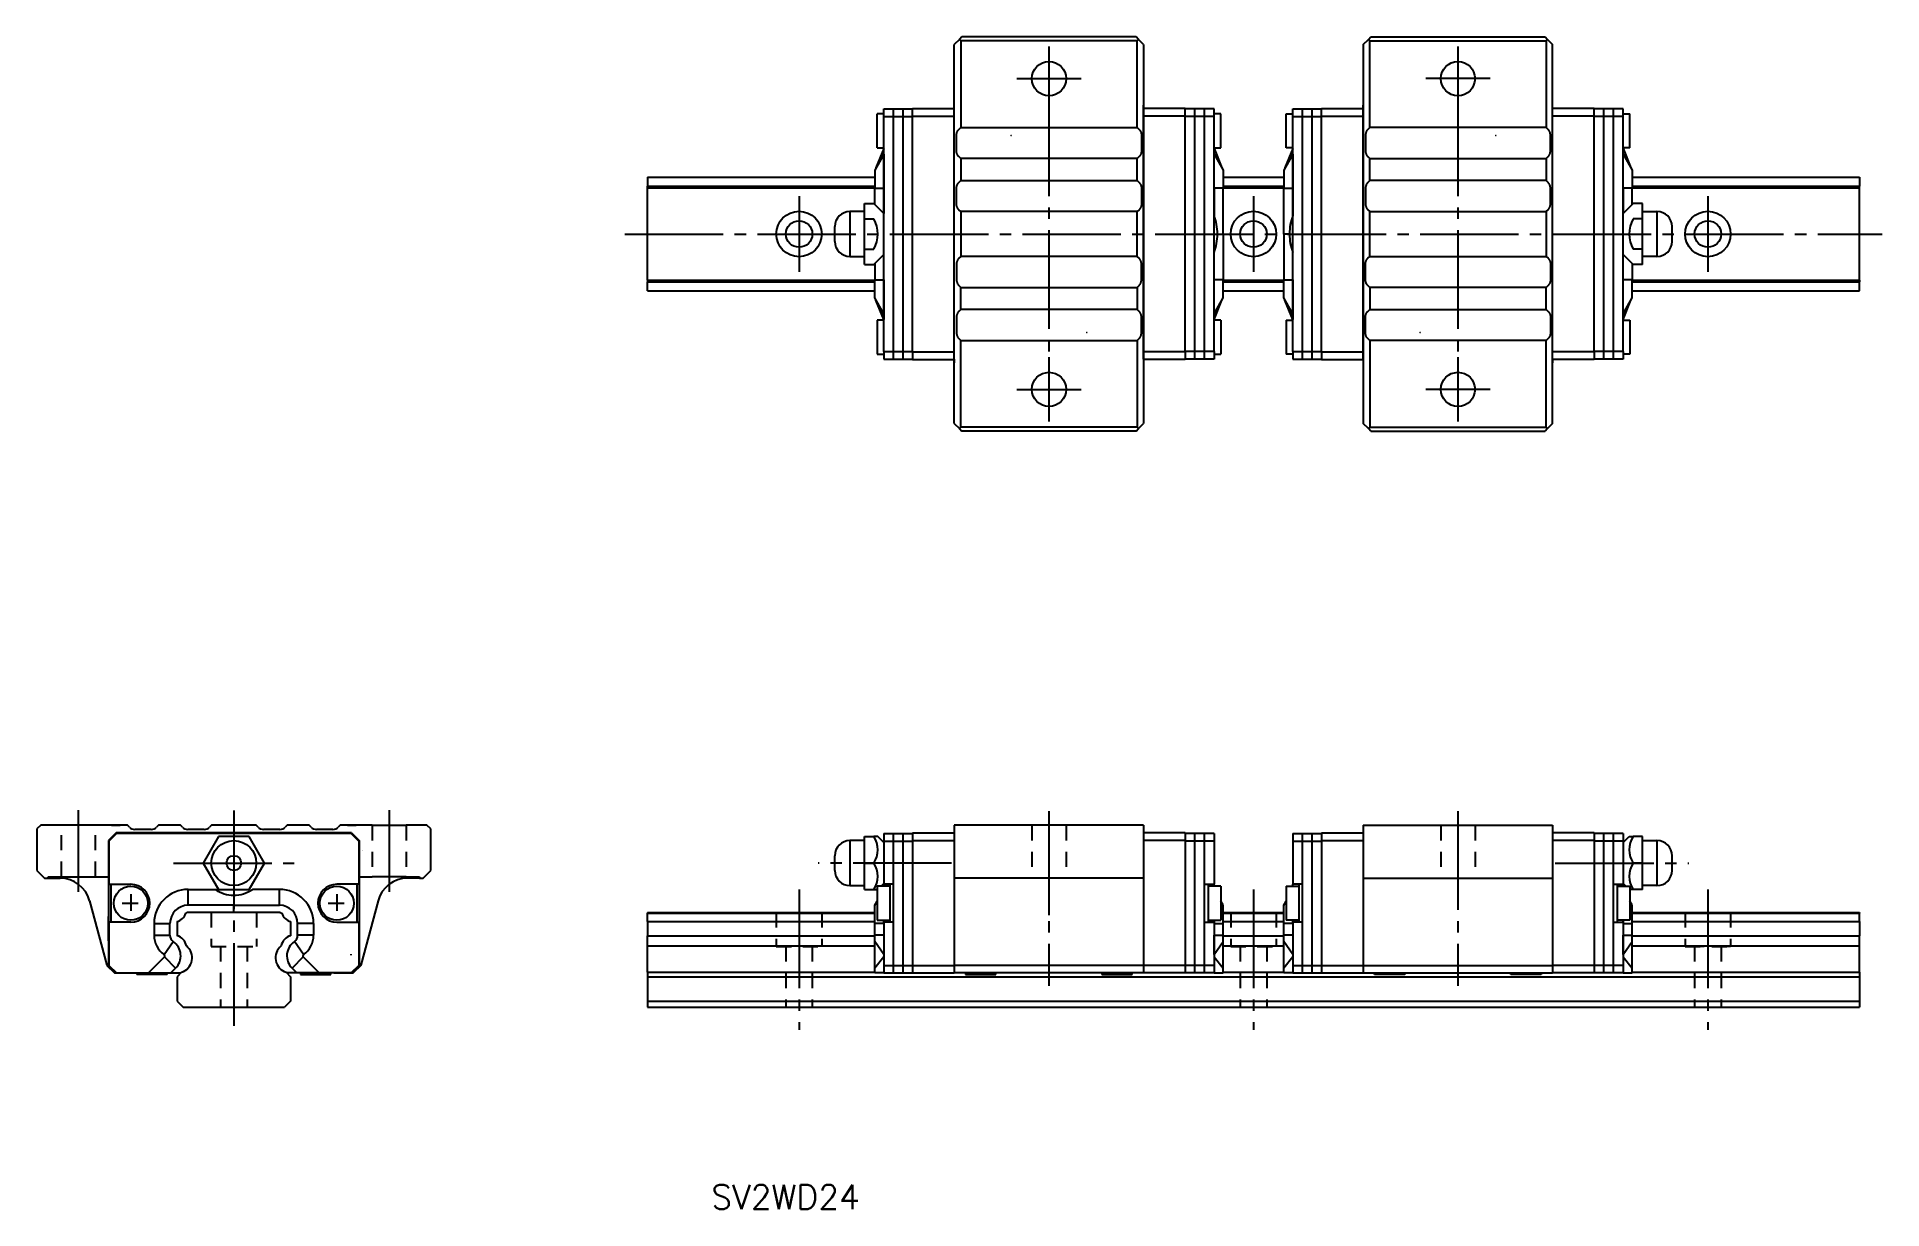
# Model space of a CAD drawing. Extents: x 212 to 455, y 310 to 465.
import ezdxf

# ---------------------------------------------------------------- set-up
doc = ezdxf.new("R2010")
doc.units = 0
doc.linetypes.add('CENTER', pattern=[17.5, 13, -1.5, 1.5, -1.5])
doc.linetypes.add('DASHED', pattern=[3.5, 2, -1.5])
doc.layers.get('0').update_dxf_attribs({"linetype": 'CONTINUOUS'})
doc.layers.add('CENTER', color=1, linetype='CENTER')
doc.styles.get("Standard").update_dxf_attribs({"font": 'txt.shx', "bigfont": '@extfont2.shx'})

msp = doc.modelspace()

# ---------------------------------------------------------------- texts
at = {"color": 7, "linetype": 'CONTINUOUS'}
msp.add_text('SV2WD24', height=3.2, dxfattribs=at).set_placement((300.65, 310.35))

# ---------------------------------------------------------------- linework, layer by layer
at = {"color": 7, "linetype": 'CONTINUOUS'}
for p, q in [((333.42, 464.68), (332.74, 464)), ((332.74, 414), (332.74, 464)), ((333.74, 465), (333.42, 464.68)), ((333.42, 464.68), (333.59, 464.5)), ((356.89, 464.5), (333.59, 464.5)), ((333.59, 464.5), (333.59, 453.05)), ((356.74, 465), (333.74, 465)), ((357.07, 464.68), (356.74, 465)), ((356.89, 464.5), (357.07, 464.68)), ((356.89, 453.05), (356.89, 464.5)), ((357.74, 464), (357.07, 464.68)), ((357.74, 464), (357.74, 414)), ((386.74, 464), (387.42, 464.68)), ((386.74, 464), (386.74, 414)), ((387.42, 464.68), (387.74, 465)), ((387.59, 464.5), (387.42, 464.68)), ((387.59, 464.5), (410.89, 464.5)), ((387.59, 453.05), (387.59, 464.5)), ((387.74, 465), (410.74, 465)), ((410.74, 465), (411.07, 464.68)), ((411.07, 464.68), (410.89, 464.5)), ((410.89, 464.5), (410.89, 453.05)), ((411.07, 464.68), (411.74, 464)), ((411.74, 414), (411.74, 464)), ((332.74, 455.5), (332.74, 456)), ((332.74, 446.8), (332.74, 455.6)), ((357.74, 455.5), (357.74, 456)), ((357.74, 455.6), (357.74, 446.8)), ((386.74, 455.5), (386.74, 456)), ((386.74, 455.6), (386.74, 446.8)), ((411.74, 455.5), (411.74, 456)), ((411.74, 446.8), (411.74, 455.6)), ((323.44, 454.85), (322.54, 454.85)), ((322.54, 450.35), (322.54, 454.85)), ((323.44, 454.5), (323.44, 455.5)), ((323.44, 455.5), (327.24, 455.5)), ((323.44, 423.5), (323.44, 454.5)), ((323.44, 454.5), (327.24, 454.5)), ((324.72, 422.5), (324.72, 455.5)), ((325.98, 422.5), (325.98, 455.5)), ((327.24, 455.55), (332.74, 455.55)), ((327.24, 454.55), (327.24, 455.55)), ((327.24, 454.55), (332.74, 454.55)), ((327.24, 449.65), (327.24, 454.55)), ((332.74, 422.5), (332.74, 455.5)), ((363.24, 455.55), (357.74, 455.55)), ((357.74, 422.5), (357.74, 455.5)), ((363.24, 454.55), (357.74, 454.55)), ((363.24, 454.55), (363.24, 455.55)), ((367.04, 455.5), (363.24, 455.5)), ((363.24, 423.45), (363.24, 454.55)), ((367.04, 454.5), (363.24, 454.5)), ((364.5, 422.5), (364.5, 455.5)), ((365.76, 422.5), (365.76, 455.5)), ((367.04, 454.5), (367.04, 455.5)), ((367.94, 454.85), (367.04, 454.85)), ((367.04, 423.5), (367.04, 454.5)), ((367.94, 450.35), (367.94, 454.85)), ((376.54, 454.85), (377.44, 454.85)), ((376.54, 450.35), (376.54, 454.85)), ((377.44, 454.5), (377.44, 455.5)), ((377.44, 455.5), (381.24, 455.5)), ((377.44, 423.5), (377.44, 454.5)), ((377.44, 454.5), (381.24, 454.5)), ((378.72, 422.5), (378.72, 455.5)), ((379.98, 422.5), (379.98, 455.5)), ((381.24, 455.55), (386.74, 455.55)), ((381.24, 454.55), (381.24, 455.55)), ((381.24, 423.45), (381.24, 454.55)), ((381.24, 454.55), (386.74, 454.55)), ((386.74, 422.5), (386.74, 455.5)), ((417.24, 455.55), (411.74, 455.55)), ((411.74, 422.5), (411.74, 455.5)), ((417.24, 454.55), (411.74, 454.55)), ((417.24, 454.55), (417.24, 455.55)), ((421.04, 455.5), (417.24, 455.5)), ((417.24, 449.65), (417.24, 454.55)), ((421.04, 454.5), (417.24, 454.5)), ((418.5, 422.5), (418.5, 455.5)), ((419.76, 422.5), (419.76, 455.5)), ((421.04, 454.5), (421.04, 455.5)), ((421.04, 454.85), (421.94, 454.85)), ((421.04, 423.5), (421.04, 454.5)), ((421.94, 450.35), (421.94, 454.85)), ((333.04, 452.14), (333.05, 452.19)), ((333.04, 452.09), (333.04, 452.14)), ((333.04, 449.92), (333.04, 452.09)), ((333.05, 452.23), (333.06, 452.28)), ((333.05, 452.19), (333.05, 452.23)), ((333.06, 452.28), (333.07, 452.33)), ((333.07, 452.33), (333.08, 452.38)), ((333.08, 452.38), (333.1, 452.42)), ((333.1, 452.42), (333.12, 452.47)), ((333.12, 452.47), (333.14, 452.51)), ((333.14, 452.51), (333.16, 452.56)), ((333.16, 452.56), (333.18, 452.6)), ((333.18, 452.6), (333.21, 452.64)), ((333.21, 452.64), (333.24, 452.68)), ((333.24, 452.68), (333.27, 452.72)), ((333.27, 452.72), (333.3, 452.76)), ((333.3, 452.76), (333.33, 452.79)), ((333.33, 452.79), (333.59, 453.05)), ((333.59, 453.05), (356.89, 453.05)), ((356.89, 453.05), (357.15, 452.79)), ((357.15, 452.79), (357.18, 452.76)), ((357.18, 452.76), (357.21, 452.72)), ((357.21, 452.72), (357.24, 452.68)), ((357.24, 452.68), (357.27, 452.64)), ((357.27, 452.64), (357.3, 452.6)), ((357.3, 452.6), (357.32, 452.56)), ((357.32, 452.56), (357.34, 452.51)), ((357.34, 452.51), (357.36, 452.47)), ((357.36, 452.47), (357.38, 452.42)), ((357.38, 452.42), (357.4, 452.38)), ((357.4, 452.38), (357.41, 452.33)), ((357.41, 452.33), (357.42, 452.28)), ((357.42, 452.28), (357.43, 452.23)), ((357.43, 452.23), (357.44, 452.19)), ((357.44, 452.19), (357.44, 452.14)), ((357.44, 452.14), (357.44, 452.09)), ((357.44, 452.09), (357.44, 449.92)), ((387.05, 452.19), (387.04, 452.14)), ((387.04, 452.14), (387.04, 452.09)), ((387.04, 452.09), (387.04, 449.92)), ((387.06, 452.28), (387.05, 452.23)), ((387.05, 452.23), (387.05, 452.19)), ((387.07, 452.33), (387.06, 452.28)), ((387.08, 452.38), (387.07, 452.33)), ((387.1, 452.42), (387.08, 452.38)), ((387.12, 452.47), (387.1, 452.42)), ((387.14, 452.51), (387.12, 452.47)), ((387.16, 452.56), (387.14, 452.51)), ((387.18, 452.6), (387.16, 452.56)), ((387.21, 452.64), (387.18, 452.6)), ((387.24, 452.68), (387.21, 452.64)), ((387.27, 452.72), (387.24, 452.68)), ((387.3, 452.76), (387.27, 452.72)), ((387.33, 452.79), (387.3, 452.76)), ((387.59, 453.05), (387.33, 452.79)), ((410.89, 453.05), (387.59, 453.05)), ((411.15, 452.79), (410.89, 453.05)), ((411.18, 452.76), (411.15, 452.79)), ((411.21, 452.72), (411.18, 452.76)), ((411.24, 452.68), (411.21, 452.72)), ((411.27, 452.64), (411.24, 452.68)), ((411.3, 452.6), (411.27, 452.64)), ((411.32, 452.56), (411.3, 452.6)), ((411.34, 452.51), (411.32, 452.56)), ((411.36, 452.47), (411.34, 452.51)), ((411.38, 452.42), (411.36, 452.47)), ((411.4, 452.38), (411.38, 452.42)), ((411.41, 452.33), (411.4, 452.38)), ((411.42, 452.28), (411.41, 452.33)), ((411.43, 452.23), (411.42, 452.28)), ((411.44, 452.19), (411.43, 452.23)), ((411.44, 452.14), (411.44, 452.19)), ((411.44, 452.09), (411.44, 452.14)), ((411.44, 449.92), (411.44, 452.09)), ((323.44, 449.53), (322.24, 447.43)), ((323.44, 449.53), (322.24, 447.43)), ((323.44, 450.29), (322.4, 447.71)), ((323.44, 450.29), (322.4, 447.71)), ((322.54, 450.35), (323.44, 450.35)), ((323.44, 450.29), (323.44, 450.29)), ((323.44, 449.53), (323.44, 450.29)), ((323.44, 449.53), (323.44, 450.29)), ((323.44, 450.29), (323.44, 450.29)), ((323.44, 449.53), (323.44, 449.53)), ((323.44, 449.53), (323.44, 449.53)), ((327.24, 448.47), (327.24, 449.65)), ((327.24, 448.47), (327.24, 449.65)), ((327.24, 423.45), (327.24, 448.47)), ((333.04, 449.87), (333.04, 449.92)), ((333.05, 449.82), (333.04, 449.87)), ((333.05, 449.77), (333.05, 449.82)), ((333.06, 449.72), (333.05, 449.77)), ((333.07, 449.67), (333.06, 449.72)), ((333.08, 449.63), (333.07, 449.67)), ((333.1, 449.58), (333.08, 449.63)), ((333.12, 449.53), (333.1, 449.58)), ((333.14, 449.49), (333.12, 449.53)), ((333.16, 449.44), (333.14, 449.49)), ((333.18, 449.4), (333.16, 449.44)), ((333.21, 449.36), (333.18, 449.4)), ((333.24, 449.32), (333.21, 449.36)), ((333.27, 449.28), (333.24, 449.32)), ((333.3, 449.24), (333.27, 449.28)), ((333.33, 449.21), (333.3, 449.24)), ((333.59, 448.95), (333.33, 449.21)), ((333.59, 448.95), (333.59, 446.05)), ((356.89, 448.95), (333.59, 448.95)), ((357.15, 449.21), (356.89, 448.95)), ((356.89, 446.05), (356.89, 448.95)), ((357.18, 449.24), (357.15, 449.21)), ((357.21, 449.28), (357.18, 449.24)), ((357.24, 449.32), (357.21, 449.28)), ((357.27, 449.36), (357.24, 449.32)), ((357.3, 449.4), (357.27, 449.36)), ((357.32, 449.44), (357.3, 449.4)), ((357.34, 449.49), (357.32, 449.44)), ((357.36, 449.53), (357.34, 449.49)), ((357.38, 449.58), (357.36, 449.53)), ((357.4, 449.63), (357.38, 449.58)), ((357.41, 449.67), (357.4, 449.63)), ((357.42, 449.72), (357.41, 449.67)), ((357.43, 449.77), (357.42, 449.72)), ((357.44, 449.82), (357.43, 449.77)), ((357.44, 449.92), (357.44, 449.87)), ((357.44, 449.87), (357.44, 449.82)), ((367.04, 450.35), (367.94, 450.35)), ((367.04, 450.29), (368.08, 447.71)), ((367.04, 449.53), (367.04, 450.29)), ((367.04, 450.29), (367.04, 450.29)), ((367.04, 449.53), (368.24, 447.43)), ((367.04, 449.53), (367.04, 449.53)), ((377.44, 449.53), (376.24, 447.43)), ((377.44, 450.29), (376.4, 447.71)), ((377.44, 450.35), (376.54, 450.35)), ((377.44, 449.53), (377.44, 450.29)), ((377.44, 450.29), (377.44, 450.29)), ((377.44, 449.53), (377.44, 449.53)), ((387.04, 449.92), (387.04, 449.87)), ((387.04, 449.87), (387.05, 449.82)), ((387.05, 449.82), (387.05, 449.77)), ((387.05, 449.77), (387.06, 449.72)), ((387.06, 449.72), (387.07, 449.67)), ((387.07, 449.67), (387.08, 449.63)), ((387.08, 449.63), (387.1, 449.58)), ((387.1, 449.58), (387.12, 449.53)), ((387.12, 449.53), (387.14, 449.49)), ((387.14, 449.49), (387.16, 449.44)), ((387.16, 449.44), (387.18, 449.4)), ((387.18, 449.4), (387.21, 449.36)), ((387.21, 449.36), (387.24, 449.32)), ((387.24, 449.32), (387.27, 449.28)), ((387.27, 449.28), (387.3, 449.24)), ((387.3, 449.24), (387.33, 449.21)), ((387.33, 449.21), (387.59, 448.95)), ((387.59, 448.95), (410.89, 448.95)), ((387.59, 446.05), (387.59, 448.95)), ((410.89, 448.95), (411.15, 449.21)), ((410.89, 448.95), (410.89, 446.05)), ((411.15, 449.21), (411.18, 449.24)), ((411.18, 449.24), (411.21, 449.28)), ((411.21, 449.28), (411.24, 449.32)), ((411.24, 449.32), (411.27, 449.36)), ((411.27, 449.36), (411.3, 449.4)), ((411.3, 449.4), (411.32, 449.44)), ((411.32, 449.44), (411.34, 449.49)), ((411.34, 449.49), (411.36, 449.53)), ((411.36, 449.53), (411.38, 449.58)), ((411.38, 449.58), (411.4, 449.63)), ((411.4, 449.63), (411.41, 449.67)), ((411.41, 449.67), (411.42, 449.72)), ((411.42, 449.72), (411.43, 449.77)), ((411.43, 449.77), (411.44, 449.82)), ((411.44, 449.87), (411.44, 449.92)), ((411.44, 449.82), (411.44, 449.87)), ((417.24, 448.47), (417.24, 449.65)), ((417.24, 448.47), (417.24, 449.65)), ((417.24, 423.45), (417.24, 448.47)), ((421.94, 450.35), (421.04, 450.35)), ((421.04, 450.29), (422.08, 447.71)), ((421.04, 450.29), (422.08, 447.71)), ((421.04, 450.29), (421.04, 450.29)), ((421.04, 449.53), (421.04, 450.29)), ((421.04, 449.53), (421.04, 450.29)), ((421.04, 450.29), (421.04, 450.29)), ((421.04, 449.53), (422.24, 447.43)), ((421.04, 449.53), (422.24, 447.43)), ((421.04, 449.53), (421.04, 449.53)), ((421.04, 449.53), (421.04, 449.53)), ((292.24, 446.5), (322.24, 446.5)), ((292.24, 446.5), (292.24, 445.33)), ((322.24, 447.43), (322.24, 445.03)), ((322.24, 447.43), (322.24, 445.03)), ((332.74, 431.2), (332.74, 446.8)), ((333.33, 445.79), (333.59, 446.05)), ((333.59, 446.05), (356.89, 446.05)), ((356.89, 446.05), (357.15, 445.79)), ((357.74, 446.8), (357.74, 422.4)), ((368.24, 447.43), (368.24, 445.03)), ((368.24, 446.5), (376.24, 446.5)), ((376.24, 447.43), (376.24, 445.03)), ((386.74, 446.8), (386.74, 422.4)), ((387.59, 446.05), (387.33, 445.79)), ((410.89, 446.05), (387.59, 446.05)), ((411.15, 445.79), (410.89, 446.05)), ((411.74, 431.2), (411.74, 446.8)), ((422.24, 447.43), (422.24, 445.03)), ((422.24, 447.43), (422.24, 445.03)), ((422.24, 446.5), (452.24, 446.5)), ((452.24, 446.5), (452.24, 445.33)), ((292.24, 445.33), (322.24, 445.33)), ((292.24, 445.1), (292.24, 445.33)), ((292.24, 445.1), (322.24, 445.1)), ((292.24, 432.9), (292.24, 445.1)), ((322.24, 442.9), (322.24, 445.03)), ((322.24, 445.03), (323.44, 445.03)), ((322.24, 442.9), (322.24, 445.03)), ((322.24, 445.03), (323.44, 445.03)), ((323.44, 445.03), (323.44, 445.03)), ((323.44, 445.03), (323.44, 442.5)), ((323.44, 445.03), (323.44, 442.5)), ((323.44, 445.03), (323.44, 445.03)), ((333.04, 445.14), (333.05, 445.19)), ((333.04, 445.09), (333.04, 445.14)), ((333.04, 442.92), (333.04, 445.09)), ((333.05, 445.23), (333.06, 445.28)), ((333.05, 445.19), (333.05, 445.23)), ((333.06, 445.28), (333.07, 445.33)), ((333.07, 445.33), (333.08, 445.38)), ((333.08, 445.38), (333.1, 445.42)), ((333.1, 445.42), (333.12, 445.47)), ((333.12, 445.47), (333.14, 445.51)), ((333.14, 445.51), (333.16, 445.56)), ((333.16, 445.56), (333.18, 445.6)), ((333.18, 445.6), (333.21, 445.64)), ((333.21, 445.64), (333.24, 445.68)), ((333.24, 445.68), (333.27, 445.72)), ((333.27, 445.72), (333.3, 445.76)), ((333.3, 445.76), (333.33, 445.79)), ((357.15, 445.79), (357.18, 445.76)), ((357.18, 445.76), (357.21, 445.72)), ((357.21, 445.72), (357.24, 445.68)), ((357.24, 445.68), (357.27, 445.64)), ((357.27, 445.64), (357.3, 445.6)), ((357.3, 445.6), (357.32, 445.56)), ((357.32, 445.56), (357.34, 445.51)), ((357.34, 445.51), (357.36, 445.47)), ((357.36, 445.47), (357.38, 445.42)), ((357.38, 445.42), (357.4, 445.38)), ((357.4, 445.38), (357.41, 445.33)), ((357.41, 445.33), (357.42, 445.28)), ((357.42, 445.28), (357.43, 445.23)), ((357.43, 445.23), (357.44, 445.19)), ((357.44, 445.19), (357.44, 445.14)), ((357.44, 445.14), (357.44, 445.09)), ((357.44, 445.09), (357.44, 442.92)), ((368.24, 445.03), (367.04, 445.03)), ((367.04, 445.03), (367.04, 442.5)), ((367.04, 445.03), (367.04, 445.03)), ((368.24, 445.33), (376.24, 445.33)), ((368.24, 445.1), (376.24, 445.1)), ((368.24, 439), (368.24, 445.03)), ((376.24, 445.03), (377.44, 445.03)), ((376.24, 439), (376.24, 445.03)), ((377.44, 445.03), (377.44, 442.5)), ((377.44, 445.03), (377.44, 445.03)), ((387.05, 445.19), (387.04, 445.14)), ((387.04, 445.14), (387.04, 445.09)), ((387.04, 445.09), (387.04, 442.92)), ((387.06, 445.28), (387.05, 445.23)), ((387.05, 445.23), (387.05, 445.19)), ((387.07, 445.33), (387.06, 445.28)), ((387.08, 445.38), (387.07, 445.33)), ((387.1, 445.42), (387.08, 445.38)), ((387.12, 445.47), (387.1, 445.42)), ((387.14, 445.51), (387.12, 445.47)), ((387.16, 445.56), (387.14, 445.51)), ((387.18, 445.6), (387.16, 445.56)), ((387.21, 445.64), (387.18, 445.6)), ((387.24, 445.68), (387.21, 445.64)), ((387.27, 445.72), (387.24, 445.68)), ((387.3, 445.76), (387.27, 445.72)), ((387.33, 445.79), (387.3, 445.76)), ((411.18, 445.76), (411.15, 445.79)), ((411.21, 445.72), (411.18, 445.76)), ((411.24, 445.68), (411.21, 445.72)), ((411.27, 445.64), (411.24, 445.68)), ((411.3, 445.6), (411.27, 445.64)), ((411.32, 445.56), (411.3, 445.6)), ((411.34, 445.51), (411.32, 445.56)), ((411.36, 445.47), (411.34, 445.51)), ((411.38, 445.42), (411.36, 445.47)), ((411.4, 445.38), (411.38, 445.42)), ((411.41, 445.33), (411.4, 445.38)), ((411.42, 445.28), (411.41, 445.33)), ((411.43, 445.23), (411.42, 445.28)), ((411.44, 445.19), (411.43, 445.23)), ((411.44, 445.14), (411.44, 445.19)), ((411.44, 445.09), (411.44, 445.14)), ((411.44, 442.92), (411.44, 445.09)), ((421.04, 445.03), (421.04, 445.03)), ((421.04, 445.03), (421.04, 442.5)), ((422.24, 445.03), (421.04, 445.03)), ((421.04, 445.03), (421.04, 442.5)), ((422.24, 445.03), (421.04, 445.03)), ((421.04, 445.03), (421.04, 445.03)), ((422.24, 445.33), (452.24, 445.33)), ((422.24, 445.1), (452.24, 445.1)), ((422.24, 442.9), (422.24, 445.03)), ((422.24, 442.9), (422.24, 445.03)), ((452.24, 445.1), (452.24, 445.33)), ((452.24, 432.9), (452.24, 445.1)), ((318.96, 441.97), (318.96, 436.03)), ((320.89, 441.97), (318.96, 441.97)), ((320.89, 443.04), (322.1, 443.04)), ((320.89, 441.02), (320.89, 443.04)), ((320.89, 436.98), (320.89, 441.02)), ((320.89, 441.02), (322.1, 441.02)), ((323.44, 441.7), (322.1, 443.04)), ((323.44, 442.5), (323.44, 441.7)), ((323.44, 442.5), (323.44, 441.7)), ((333.04, 442.87), (333.04, 442.92)), ((333.05, 442.82), (333.04, 442.87)), ((333.05, 442.77), (333.05, 442.82)), ((333.06, 442.72), (333.05, 442.77)), ((333.07, 442.67), (333.06, 442.72)), ((333.08, 442.63), (333.07, 442.67)), ((333.1, 442.58), (333.08, 442.63)), ((333.12, 442.53), (333.1, 442.58)), ((333.14, 442.49), (333.12, 442.53)), ((333.16, 442.44), (333.14, 442.49)), ((333.18, 442.4), (333.16, 442.44)), ((333.21, 442.36), (333.18, 442.4)), ((333.24, 442.32), (333.21, 442.36)), ((333.27, 442.28), (333.24, 442.32)), ((333.3, 442.24), (333.27, 442.28)), ((333.33, 442.21), (333.3, 442.24)), ((333.59, 441.95), (333.33, 442.21)), ((356.89, 441.95), (333.59, 441.95)), ((333.59, 441.95), (333.59, 436.05)), ((333.59, 441.04), (333.59, 436.96)), ((357.15, 442.21), (356.89, 441.95)), ((356.89, 436.05), (356.89, 441.95)), ((356.89, 436.96), (356.89, 441.04)), ((357.18, 442.24), (357.15, 442.21)), ((357.21, 442.28), (357.18, 442.24)), ((357.24, 442.32), (357.21, 442.28)), ((357.27, 442.36), (357.24, 442.32)), ((357.3, 442.4), (357.27, 442.36)), ((357.32, 442.44), (357.3, 442.4)), ((357.34, 442.49), (357.32, 442.44)), ((357.36, 442.53), (357.34, 442.49)), ((357.38, 442.58), (357.36, 442.53)), ((357.4, 442.63), (357.38, 442.58)), ((357.41, 442.67), (357.4, 442.63)), ((357.42, 442.72), (357.41, 442.67)), ((357.43, 442.77), (357.42, 442.72)), ((357.44, 442.82), (357.43, 442.77)), ((357.44, 442.92), (357.44, 442.87)), ((357.44, 442.87), (357.44, 442.82)), ((367.04, 442.5), (367.04, 441.46)), ((367.04, 441.46), (367.04, 441.46)), ((377.44, 442.5), (377.44, 441.46)), ((377.44, 441.46), (377.44, 441.46)), ((387.04, 442.92), (387.04, 442.87)), ((387.04, 442.87), (387.05, 442.82)), ((387.05, 442.82), (387.05, 442.77)), ((387.05, 442.77), (387.06, 442.72)), ((387.06, 442.72), (387.07, 442.67)), ((387.07, 442.67), (387.08, 442.63)), ((387.08, 442.63), (387.1, 442.58)), ((387.1, 442.58), (387.12, 442.53)), ((387.12, 442.53), (387.14, 442.49)), ((387.14, 442.49), (387.16, 442.44)), ((387.16, 442.44), (387.18, 442.4)), ((387.18, 442.4), (387.21, 442.36)), ((387.21, 442.36), (387.24, 442.32)), ((387.24, 442.32), (387.27, 442.28)), ((387.27, 442.28), (387.3, 442.24)), ((387.3, 442.24), (387.33, 442.21)), ((387.33, 442.21), (387.59, 441.95)), ((387.59, 441.95), (410.89, 441.95)), ((387.59, 436.05), (387.59, 441.95)), ((387.59, 436.96), (387.59, 441.04)), ((410.89, 441.95), (411.15, 442.21)), ((410.89, 441.95), (410.89, 436.05)), ((410.89, 441.04), (410.89, 436.96)), ((411.15, 442.21), (411.18, 442.24)), ((411.18, 442.24), (411.21, 442.28)), ((411.21, 442.28), (411.24, 442.32)), ((411.24, 442.32), (411.27, 442.36)), ((411.27, 442.36), (411.3, 442.4)), ((411.3, 442.4), (411.32, 442.44)), ((411.32, 442.44), (411.34, 442.49)), ((411.34, 442.49), (411.36, 442.53)), ((411.36, 442.53), (411.38, 442.58)), ((411.38, 442.58), (411.4, 442.63)), ((411.4, 442.63), (411.41, 442.67)), ((411.41, 442.67), (411.42, 442.72)), ((411.42, 442.72), (411.43, 442.77)), ((411.43, 442.77), (411.44, 442.82)), ((411.44, 442.87), (411.44, 442.92)), ((411.44, 442.82), (411.44, 442.87)), ((421.04, 441.7), (422.38, 443.04)), ((421.04, 442.5), (421.04, 441.7)), ((421.04, 442.5), (421.04, 441.7)), ((423.59, 443.04), (422.38, 443.04)), ((423.59, 441.02), (422.38, 441.02)), ((423.59, 441.02), (423.59, 443.04)), ((423.59, 441.97), (425.52, 441.97)), ((423.59, 436.98), (423.59, 441.02)), ((425.52, 441.97), (425.52, 436.03)), ((316.96, 438.03), (316.96, 439.97)), ((367.49, 439), (368.24, 439)), ((368.24, 439), (368.24, 432.97)), ((376.24, 439), (376.24, 432.97)), ((377, 439), (376.24, 439)), ((427.52, 438.03), (427.52, 439.97)), ((320.89, 434.96), (320.89, 436.98)), ((320.89, 436.98), (322.1, 436.98)), ((322.1, 434.96), (323.44, 436.3)), ((323.44, 435.51), (323.44, 436.3)), ((367.04, 435.51), (367.04, 436.55)), ((367.04, 436.55), (367.04, 436.55)), ((377.44, 435.51), (377.44, 436.55)), ((377.44, 436.55), (377.44, 436.55)), ((421.04, 435.51), (421.04, 436.3)), ((422.38, 434.96), (421.04, 436.3)), ((423.59, 436.98), (422.38, 436.98)), ((423.59, 434.96), (423.59, 436.98)), ((318.96, 436.03), (320.89, 436.03)), ((320.89, 434.96), (322.1, 434.96)), ((322.24, 435.1), (322.24, 432.97)), ((323.44, 432.97), (323.44, 435.51)), ((333.05, 435.19), (333.04, 435.14)), ((333.04, 435.14), (333.04, 435.09)), ((333.04, 435.09), (333.04, 432.92)), ((333.06, 435.28), (333.05, 435.23)), ((333.05, 435.23), (333.05, 435.19)), ((333.07, 435.33), (333.06, 435.28)), ((333.08, 435.38), (333.07, 435.33)), ((333.1, 435.42), (333.08, 435.38)), ((333.12, 435.47), (333.1, 435.42)), ((333.14, 435.51), (333.12, 435.47)), ((333.16, 435.56), (333.14, 435.51)), ((333.18, 435.6), (333.16, 435.56)), ((333.21, 435.64), (333.18, 435.6)), ((333.24, 435.68), (333.21, 435.64)), ((333.27, 435.72), (333.24, 435.68)), ((333.3, 435.76), (333.27, 435.72)), ((333.33, 435.79), (333.3, 435.76)), ((333.59, 436.05), (333.33, 435.79)), ((356.89, 436.05), (333.59, 436.05)), ((357.15, 435.79), (356.89, 436.05)), ((357.18, 435.76), (357.15, 435.79)), ((357.21, 435.72), (357.18, 435.76)), ((357.24, 435.68), (357.21, 435.72)), ((357.27, 435.64), (357.24, 435.68)), ((357.3, 435.6), (357.27, 435.64)), ((357.32, 435.56), (357.3, 435.6)), ((357.34, 435.51), (357.32, 435.56)), ((357.36, 435.47), (357.34, 435.51)), ((357.38, 435.42), (357.36, 435.47)), ((357.4, 435.38), (357.38, 435.42)), ((357.41, 435.33), (357.4, 435.38)), ((357.42, 435.28), (357.41, 435.33)), ((357.43, 435.23), (357.42, 435.28)), ((357.44, 435.19), (357.43, 435.23)), ((357.44, 435.14), (357.44, 435.19)), ((357.44, 435.09), (357.44, 435.14)), ((357.44, 432.92), (357.44, 435.09)), ((367.04, 432.97), (367.04, 435.51)), ((377.44, 432.97), (377.44, 435.51)), ((387.04, 435.14), (387.05, 435.19)), ((387.04, 435.09), (387.04, 435.14)), ((387.04, 432.92), (387.04, 435.09)), ((387.05, 435.23), (387.06, 435.28)), ((387.05, 435.19), (387.05, 435.23)), ((387.06, 435.28), (387.07, 435.33)), ((387.07, 435.33), (387.08, 435.38)), ((387.08, 435.38), (387.1, 435.42)), ((387.1, 435.42), (387.12, 435.47)), ((387.12, 435.47), (387.14, 435.51)), ((387.14, 435.51), (387.16, 435.56)), ((387.16, 435.56), (387.18, 435.6)), ((387.18, 435.6), (387.21, 435.64)), ((387.21, 435.64), (387.24, 435.68)), ((387.24, 435.68), (387.27, 435.72)), ((387.27, 435.72), (387.3, 435.76)), ((387.3, 435.76), (387.33, 435.79)), ((387.33, 435.79), (387.59, 436.05)), ((387.59, 436.05), (410.89, 436.05)), ((410.89, 436.05), (411.15, 435.79)), ((411.15, 435.79), (411.18, 435.76)), ((411.18, 435.76), (411.21, 435.72)), ((411.21, 435.72), (411.24, 435.68)), ((411.24, 435.68), (411.27, 435.64)), ((411.27, 435.64), (411.3, 435.6)), ((411.3, 435.6), (411.32, 435.56)), ((411.32, 435.56), (411.34, 435.51)), ((411.34, 435.51), (411.36, 435.47)), ((411.36, 435.47), (411.38, 435.42)), ((411.38, 435.42), (411.4, 435.38)), ((411.4, 435.38), (411.41, 435.33)), ((411.41, 435.33), (411.42, 435.28)), ((411.42, 435.28), (411.43, 435.23)), ((411.43, 435.23), (411.44, 435.19)), ((411.44, 435.19), (411.44, 435.14)), ((411.44, 435.14), (411.44, 435.09)), ((411.44, 435.09), (411.44, 432.92)), ((421.04, 432.97), (421.04, 435.51)), ((422.24, 435.1), (422.24, 432.97)), ((423.59, 434.96), (422.38, 434.96)), ((425.52, 436.03), (423.59, 436.03)), ((292.24, 432.9), (322.24, 432.9)), ((292.24, 432.9), (292.24, 432.68)), ((292.24, 432.68), (322.24, 432.68)), ((292.24, 431.5), (292.24, 432.68)), ((292.24, 431.5), (322.24, 431.5)), ((322.24, 432.97), (323.44, 432.97)), ((322.24, 430.57), (322.24, 432.97)), ((323.44, 432.97), (323.44, 432.97)), ((333.04, 432.92), (333.04, 432.87)), ((333.04, 432.87), (333.05, 432.82)), ((333.05, 432.82), (333.05, 432.77)), ((333.05, 432.77), (333.06, 432.72)), ((333.06, 432.72), (333.07, 432.67)), ((333.07, 432.67), (333.08, 432.63)), ((333.08, 432.63), (333.1, 432.58)), ((333.1, 432.58), (333.12, 432.53)), ((333.12, 432.53), (333.14, 432.49)), ((333.14, 432.49), (333.16, 432.44)), ((333.16, 432.44), (333.18, 432.4)), ((333.18, 432.4), (333.21, 432.36)), ((333.21, 432.36), (333.24, 432.32)), ((333.24, 432.32), (333.27, 432.28)), ((333.27, 432.28), (333.3, 432.24)), ((333.3, 432.24), (333.33, 432.21)), ((333.33, 432.21), (333.59, 431.95)), ((333.59, 429.05), (333.59, 431.95)), ((333.59, 431.95), (356.89, 431.95)), ((356.89, 431.95), (357.15, 432.21)), ((356.89, 431.95), (356.89, 429.05)), ((357.15, 432.21), (357.18, 432.24)), ((357.18, 432.24), (357.21, 432.28)), ((357.21, 432.28), (357.24, 432.32)), ((357.24, 432.32), (357.27, 432.36)), ((357.27, 432.36), (357.3, 432.4)), ((357.3, 432.4), (357.32, 432.44)), ((357.32, 432.44), (357.34, 432.49)), ((357.34, 432.49), (357.36, 432.53)), ((357.36, 432.53), (357.38, 432.58)), ((357.38, 432.58), (357.4, 432.63)), ((357.4, 432.63), (357.41, 432.67)), ((357.41, 432.67), (357.42, 432.72)), ((357.42, 432.72), (357.43, 432.77)), ((357.43, 432.77), (357.44, 432.82)), ((357.44, 432.87), (357.44, 432.92)), ((357.44, 432.82), (357.44, 432.87)), ((368.24, 432.97), (367.04, 432.97)), ((367.04, 432.97), (367.04, 432.97)), ((368.24, 430.57), (368.24, 432.97)), ((368.24, 432.9), (376.24, 432.9)), ((368.24, 432.68), (376.24, 432.68)), ((368.24, 431.5), (376.24, 431.5)), ((376.24, 432.97), (377.44, 432.97)), ((376.24, 430.57), (376.24, 432.97)), ((377.44, 432.97), (377.44, 432.97)), ((387.04, 432.87), (387.04, 432.92)), ((387.05, 432.82), (387.04, 432.87)), ((387.05, 432.77), (387.05, 432.82)), ((387.06, 432.72), (387.05, 432.77)), ((387.07, 432.67), (387.06, 432.72)), ((387.08, 432.63), (387.07, 432.67)), ((387.1, 432.58), (387.08, 432.63)), ((387.12, 432.53), (387.1, 432.58)), ((387.14, 432.49), (387.12, 432.53)), ((387.16, 432.44), (387.14, 432.49)), ((387.18, 432.4), (387.16, 432.44)), ((387.21, 432.36), (387.18, 432.4)), ((387.24, 432.32), (387.21, 432.36)), ((387.27, 432.28), (387.24, 432.32)), ((387.3, 432.24), (387.27, 432.28)), ((387.33, 432.21), (387.3, 432.24)), ((387.59, 431.95), (387.33, 432.21)), ((410.89, 431.95), (387.59, 431.95)), ((387.59, 431.95), (387.59, 429.05)), ((411.15, 432.21), (410.89, 431.95)), ((410.89, 429.05), (410.89, 431.95)), ((411.18, 432.24), (411.15, 432.21)), ((411.21, 432.28), (411.18, 432.24)), ((411.24, 432.32), (411.21, 432.28)), ((411.27, 432.36), (411.24, 432.32)), ((411.3, 432.4), (411.27, 432.36)), ((411.32, 432.44), (411.3, 432.4)), ((411.34, 432.49), (411.32, 432.44)), ((411.36, 432.53), (411.34, 432.49)), ((411.38, 432.58), (411.36, 432.53)), ((411.4, 432.63), (411.38, 432.58)), ((411.41, 432.67), (411.4, 432.63)), ((411.42, 432.72), (411.41, 432.67)), ((411.43, 432.77), (411.42, 432.72)), ((411.44, 432.82), (411.43, 432.77)), ((411.44, 432.92), (411.44, 432.87)), ((411.44, 432.87), (411.44, 432.82)), ((422.24, 432.97), (421.04, 432.97)), ((421.04, 432.97), (421.04, 432.97)), ((422.24, 430.57), (422.24, 432.97)), ((422.24, 432.9), (452.24, 432.9)), ((422.24, 432.68), (452.24, 432.68)), ((422.24, 431.5), (452.24, 431.5)), ((452.24, 432.9), (452.24, 432.68)), ((452.24, 431.5), (452.24, 432.68)), ((323.44, 428.47), (322.24, 430.57)), ((323.44, 427.72), (322.4, 430.29)), ((332.74, 422.4), (332.74, 431.2)), ((333.33, 428.79), (333.3, 428.76)), ((333.59, 429.05), (333.33, 428.79)), ((356.89, 429.05), (333.59, 429.05)), ((357.15, 428.79), (356.89, 429.05)), ((357.18, 428.76), (357.15, 428.79)), ((367.04, 428.47), (368.24, 430.57)), ((367.04, 427.72), (368.08, 430.29)), ((377.44, 428.47), (376.24, 430.57)), ((377.44, 427.72), (376.4, 430.29)), ((387.3, 428.76), (387.33, 428.79)), ((387.33, 428.79), (387.59, 429.05)), ((387.59, 429.05), (410.89, 429.05)), ((410.89, 429.05), (411.15, 428.79)), ((411.15, 428.79), (411.18, 428.76)), ((411.74, 422.4), (411.74, 431.2)), ((421.04, 428.47), (422.24, 430.57)), ((421.04, 427.72), (422.08, 430.29)), ((322.54, 427.65), (322.54, 423.15)), ((323.44, 427.65), (322.54, 427.65)), ((323.44, 428.47), (323.44, 427.72)), ((323.44, 428.47), (323.44, 428.47)), ((323.44, 427.72), (323.44, 427.72)), ((333.05, 428.19), (333.04, 428.14)), ((333.04, 428.14), (333.04, 428.09)), ((333.04, 428.09), (333.04, 425.92)), ((333.06, 428.28), (333.05, 428.23)), ((333.05, 428.23), (333.05, 428.19)), ((333.07, 428.33), (333.06, 428.28)), ((333.08, 428.38), (333.07, 428.33)), ((333.1, 428.42), (333.08, 428.38)), ((333.12, 428.47), (333.1, 428.42)), ((333.14, 428.51), (333.12, 428.47)), ((333.16, 428.56), (333.14, 428.51)), ((333.18, 428.6), (333.16, 428.56)), ((333.21, 428.64), (333.18, 428.6)), ((333.24, 428.68), (333.21, 428.64)), ((333.27, 428.72), (333.24, 428.68)), ((333.3, 428.76), (333.27, 428.72)), ((357.21, 428.72), (357.18, 428.76)), ((357.24, 428.68), (357.21, 428.72)), ((357.27, 428.64), (357.24, 428.68)), ((357.3, 428.6), (357.27, 428.64)), ((357.32, 428.56), (357.3, 428.6)), ((357.34, 428.51), (357.32, 428.56)), ((357.36, 428.47), (357.34, 428.51)), ((357.38, 428.42), (357.36, 428.47)), ((357.4, 428.38), (357.38, 428.42)), ((357.41, 428.33), (357.4, 428.38)), ((357.42, 428.28), (357.41, 428.33)), ((357.43, 428.23), (357.42, 428.28)), ((357.44, 428.19), (357.43, 428.23)), ((357.44, 428.14), (357.44, 428.19)), ((357.44, 428.09), (357.44, 428.14)), ((357.44, 425.92), (357.44, 428.09)), ((367.04, 428.47), (367.04, 427.72)), ((367.04, 428.47), (367.04, 428.47)), ((367.04, 427.72), (367.04, 427.72)), ((367.94, 427.65), (367.04, 427.65)), ((367.94, 427.65), (367.94, 423.15)), ((376.54, 427.65), (376.54, 423.15)), ((376.54, 427.65), (377.44, 427.65)), ((377.44, 428.47), (377.44, 427.72)), ((377.44, 428.47), (377.44, 428.47)), ((377.44, 427.72), (377.44, 427.72)), ((387.04, 428.14), (387.05, 428.19)), ((387.04, 428.09), (387.04, 428.14)), ((387.04, 425.92), (387.04, 428.09)), ((387.05, 428.23), (387.06, 428.28)), ((387.05, 428.19), (387.05, 428.23)), ((387.06, 428.28), (387.07, 428.33)), ((387.07, 428.33), (387.08, 428.38)), ((387.08, 428.38), (387.1, 428.42)), ((387.1, 428.42), (387.12, 428.47)), ((387.12, 428.47), (387.14, 428.51)), ((387.14, 428.51), (387.16, 428.56)), ((387.16, 428.56), (387.18, 428.6)), ((387.18, 428.6), (387.21, 428.64)), ((387.21, 428.64), (387.24, 428.68)), ((387.24, 428.68), (387.27, 428.72)), ((387.27, 428.72), (387.3, 428.76)), ((411.18, 428.76), (411.21, 428.72)), ((411.21, 428.72), (411.24, 428.68)), ((411.24, 428.68), (411.27, 428.64)), ((411.27, 428.64), (411.3, 428.6)), ((411.3, 428.6), (411.32, 428.56)), ((411.32, 428.56), (411.34, 428.51)), ((411.34, 428.51), (411.36, 428.47)), ((411.36, 428.47), (411.38, 428.42)), ((411.38, 428.42), (411.4, 428.38)), ((411.4, 428.38), (411.41, 428.33)), ((411.41, 428.33), (411.42, 428.28)), ((411.42, 428.28), (411.43, 428.23)), ((411.43, 428.23), (411.44, 428.19)), ((411.44, 428.19), (411.44, 428.14)), ((411.44, 428.14), (411.44, 428.09)), ((411.44, 428.09), (411.44, 425.92)), ((421.04, 428.47), (421.04, 427.72)), ((421.04, 428.47), (421.04, 428.47)), ((421.04, 427.72), (421.04, 427.72)), ((421.04, 427.65), (421.94, 427.65)), ((421.94, 427.65), (421.94, 423.15)), ((333.04, 425.92), (333.04, 425.87)), ((333.04, 425.87), (333.05, 425.82)), ((333.05, 425.82), (333.05, 425.77)), ((333.05, 425.77), (333.06, 425.72)), ((333.06, 425.72), (333.07, 425.67)), ((333.07, 425.67), (333.08, 425.63)), ((333.08, 425.63), (333.1, 425.58)), ((333.1, 425.58), (333.12, 425.53)), ((333.12, 425.53), (333.14, 425.49)), ((333.14, 425.49), (333.16, 425.44)), ((333.16, 425.44), (333.18, 425.4)), ((333.18, 425.4), (333.21, 425.36)), ((333.21, 425.36), (333.24, 425.32)), ((333.24, 425.32), (333.27, 425.28)), ((333.27, 425.28), (333.3, 425.24)), ((333.3, 425.24), (333.33, 425.21)), ((333.33, 425.21), (333.59, 424.95)), ((333.59, 424.95), (356.89, 424.95)), ((333.59, 413.5), (333.59, 424.95)), ((356.89, 424.95), (357.15, 425.21)), ((356.89, 424.95), (356.89, 413.5)), ((357.15, 425.21), (357.18, 425.24)), ((357.18, 425.24), (357.21, 425.28)), ((357.21, 425.28), (357.24, 425.32)), ((357.24, 425.32), (357.27, 425.36)), ((357.27, 425.36), (357.3, 425.4)), ((357.3, 425.4), (357.32, 425.44)), ((357.32, 425.44), (357.34, 425.49)), ((357.34, 425.49), (357.36, 425.53)), ((357.36, 425.53), (357.38, 425.58)), ((357.38, 425.58), (357.4, 425.63)), ((357.4, 425.63), (357.41, 425.67)), ((357.41, 425.67), (357.42, 425.72)), ((357.42, 425.72), (357.43, 425.77)), ((357.43, 425.77), (357.44, 425.82)), ((357.44, 425.87), (357.44, 425.92)), ((357.44, 425.82), (357.44, 425.87)), ((387.04, 425.87), (387.04, 425.92)), ((387.05, 425.82), (387.04, 425.87)), ((387.05, 425.77), (387.05, 425.82)), ((387.06, 425.72), (387.05, 425.77)), ((387.07, 425.67), (387.06, 425.72)), ((387.08, 425.63), (387.07, 425.67)), ((387.1, 425.58), (387.08, 425.63)), ((387.12, 425.53), (387.1, 425.58)), ((387.14, 425.49), (387.12, 425.53)), ((387.16, 425.44), (387.14, 425.49)), ((387.18, 425.4), (387.16, 425.44)), ((387.21, 425.36), (387.18, 425.4)), ((387.24, 425.32), (387.21, 425.36)), ((387.27, 425.28), (387.24, 425.32)), ((387.3, 425.24), (387.27, 425.28)), ((387.33, 425.21), (387.3, 425.24)), ((387.59, 424.95), (387.33, 425.21)), ((410.89, 424.95), (387.59, 424.95)), ((387.59, 424.95), (387.59, 413.5)), ((411.15, 425.21), (410.89, 424.95)), ((410.89, 413.5), (410.89, 424.95)), ((411.18, 425.24), (411.15, 425.21)), ((411.21, 425.28), (411.18, 425.24)), ((411.24, 425.32), (411.21, 425.28)), ((411.27, 425.36), (411.24, 425.32)), ((411.3, 425.4), (411.27, 425.36)), ((411.32, 425.44), (411.3, 425.4)), ((411.34, 425.49), (411.32, 425.44)), ((411.36, 425.53), (411.34, 425.49)), ((411.38, 425.58), (411.36, 425.53)), ((411.4, 425.63), (411.38, 425.58)), ((411.41, 425.67), (411.4, 425.63)), ((411.42, 425.72), (411.41, 425.67)), ((411.43, 425.77), (411.42, 425.72)), ((411.44, 425.82), (411.43, 425.77)), ((411.44, 425.92), (411.44, 425.87)), ((411.44, 425.87), (411.44, 425.82)), ((322.54, 423.15), (323.44, 423.15)), ((323.44, 423.5), (323.44, 422.5)), ((323.44, 423.5), (327.24, 423.5)), ((323.44, 422.5), (327.24, 422.5)), ((327.24, 423.45), (332.74, 423.45)), ((327.24, 423.45), (327.24, 422.45)), ((327.24, 422.45), (332.74, 422.45)), ((332.74, 422.5), (332.74, 422)), ((363.24, 423.45), (357.74, 423.45)), ((357.74, 422.5), (357.74, 422)), ((363.24, 422.45), (357.74, 422.45)), ((367.04, 423.5), (363.24, 423.5)), ((363.24, 423.45), (363.24, 422.45)), ((367.04, 422.5), (363.24, 422.5)), ((367.04, 423.5), (367.04, 422.5)), ((367.04, 423.15), (367.94, 423.15)), ((377.44, 423.15), (376.54, 423.15)), ((377.44, 423.5), (377.44, 422.5)), ((377.44, 423.5), (381.24, 423.5)), ((377.44, 422.5), (381.24, 422.5)), ((381.24, 423.45), (386.74, 423.45)), ((381.24, 423.45), (381.24, 422.45)), ((381.24, 422.45), (386.74, 422.45)), ((386.74, 422.5), (386.74, 422)), ((417.24, 423.45), (411.74, 423.45)), ((411.74, 422.5), (411.74, 422)), ((417.24, 422.45), (411.74, 422.45)), ((421.04, 423.5), (417.24, 423.5)), ((417.24, 423.45), (417.24, 422.45)), ((421.04, 422.5), (417.24, 422.5)), ((421.04, 423.5), (421.04, 422.5)), ((421.94, 423.15), (421.04, 423.15)), ((332.74, 414), (333.42, 413.33)), ((333.42, 413.33), (333.59, 413.5)), ((333.42, 413.33), (333.74, 413)), ((356.89, 413.5), (333.59, 413.5)), ((356.74, 413), (333.74, 413)), ((356.74, 413), (357.07, 413.33)), ((356.89, 413.5), (357.07, 413.33)), ((357.07, 413.33), (357.74, 414)), ((387.42, 413.33), (386.74, 414)), ((387.59, 413.5), (387.42, 413.33)), ((387.74, 413), (387.42, 413.33)), ((387.59, 413.5), (410.89, 413.5)), ((387.74, 413), (410.74, 413)), ((411.07, 413.33), (410.74, 413)), ((411.07, 413.33), (410.89, 413.5)), ((411.74, 414), (411.07, 413.33)), ((212.11, 361), (211.61, 360.5)), ((212.11, 361), (211.61, 360.5)), ((214.86, 361), (212.11, 361)), ((214.86, 361), (212.11, 361)), ((219.36, 361), (214.86, 361)), ((219.36, 361), (214.86, 361)), ((223.56, 361), (219.36, 361)), ((221.46, 361), (222.61, 361)), ((221.46, 361), (222.61, 361)), ((223.82, 360.74), (223.56, 361)), ((227.66, 361), (227.4, 360.74)), ((230.56, 361), (227.66, 361)), ((230.82, 360.74), (230.56, 361)), ((234.66, 361), (234.4, 360.74)), ((240.56, 361), (234.66, 361)), ((239.65, 361), (235.57, 361)), ((240.82, 360.74), (240.56, 361)), ((244.66, 361), (244.4, 360.74)), ((247.56, 361), (244.66, 361)), ((247.82, 360.74), (247.56, 361)), ((251.66, 361), (251.4, 360.74)), ((255.86, 361), (251.66, 361)), ((252.61, 361), (253.76, 361)), ((252.61, 361), (253.76, 361)), ((255.86, 361), (260.36, 361)), ((255.86, 361), (260.36, 361)), ((263.11, 361), (260.36, 361)), ((263.11, 361), (260.36, 361)), ((263.61, 360.5), (263.11, 361)), ((263.61, 360.5), (263.11, 361)), ((357.74, 361), (332.74, 361)), ((332.74, 361), (332.74, 360.5)), ((357.74, 361), (357.74, 360.5)), ((386.74, 361), (411.74, 361)), ((386.74, 361), (386.74, 360.5)), ((411.74, 361), (411.74, 360.5)), ((211.61, 360.5), (211.61, 355)), ((222.06, 360), (221.06, 359)), ((221.06, 359), (221.06, 348.95)), ((222.11, 359.9), (221.11, 358.9)), ((221.11, 358.9), (221.11, 353.2)), ((226.96, 360), (222.06, 360)), ((253.11, 359.9), (222.11, 359.9)), ((226.7, 360.45), (224.53, 360.45)), ((226.96, 360), (226.9, 359.9)), ((228.14, 360), (226.96, 360)), ((228.14, 360), (226.96, 360)), ((228.08, 359.9), (228.14, 360)), ((253.16, 360), (228.14, 360)), ((233.7, 360.45), (231.53, 360.45)), ((235.59, 359.5), (233.57, 356)), ((239.63, 359.5), (235.59, 359.5)), ((241.65, 356), (239.63, 359.5)), ((243.7, 360.45), (241.53, 360.45)), ((250.7, 360.45), (248.53, 360.45)), ((253.11, 359.9), (254.11, 358.9)), ((253.16, 360), (254.16, 359)), ((254.11, 358.9), (254.11, 353.2)), ((254.16, 359), (254.16, 342.5)), ((263.61, 355), (263.61, 360.5)), ((320.89, 358.97), (318.96, 358.97)), ((318.96, 358.97), (318.96, 356)), ((320.89, 359.5), (322.1, 359.5)), ((320.89, 356), (320.89, 359.5)), ((322.64, 359.5), (322.1, 359.5)), ((323.44, 358.7), (322.64, 359.5)), ((323.44, 359.9), (327.24, 359.9)), ((323.44, 359.9), (323.44, 358.9)), ((323.44, 358.9), (323.44, 353.2)), ((323.44, 358.9), (327.24, 358.9)), ((324.72, 341.5), (324.72, 359.9)), ((325.98, 341.5), (325.98, 359.9)), ((327.24, 360), (332.74, 360)), ((327.24, 360), (327.24, 359)), ((327.24, 359), (332.74, 359)), ((327.24, 359), (327.24, 342.5)), ((332.74, 360.5), (332.74, 354)), ((357.74, 360.5), (357.74, 354)), ((363.24, 360), (357.74, 360)), ((363.24, 359), (357.74, 359)), ((363.24, 360), (363.24, 359)), ((367.04, 359.9), (363.24, 359.9)), ((363.24, 359), (363.24, 342.5)), ((367.04, 358.9), (363.24, 358.9)), ((364.5, 341.5), (364.5, 359.9)), ((365.76, 341.5), (365.76, 359.9)), ((367.04, 359.9), (367.04, 358.9)), ((367.04, 358.9), (367.04, 353.2)), ((377.44, 359.9), (377.44, 358.9)), ((377.44, 359.9), (381.24, 359.9)), ((377.44, 358.9), (377.44, 353.2)), ((377.44, 358.9), (381.24, 358.9)), ((378.72, 341.5), (378.72, 359.9)), ((379.98, 341.5), (379.98, 359.9)), ((381.24, 360), (386.74, 360)), ((381.24, 360), (381.24, 359)), ((381.24, 359), (381.24, 342.5)), ((381.24, 359), (386.74, 359)), ((386.74, 360.5), (386.74, 354)), ((411.74, 360.5), (411.74, 354)), ((417.24, 360), (411.74, 360)), ((417.24, 359), (411.74, 359)), ((417.24, 360), (417.24, 359)), ((421.04, 359.9), (417.24, 359.9)), ((417.24, 359), (417.24, 342.5)), ((421.04, 358.9), (417.24, 358.9)), ((418.5, 341.5), (418.5, 359.9)), ((419.76, 341.5), (419.76, 359.9)), ((421.04, 359.9), (421.04, 358.9)), ((421.04, 358.7), (421.84, 359.5)), ((421.04, 358.9), (421.04, 353.2)), ((421.84, 359.5), (422.38, 359.5)), ((423.59, 359.5), (422.38, 359.5)), ((423.59, 356), (423.59, 359.5)), ((423.59, 358.97), (425.52, 358.97)), ((425.52, 358.97), (425.52, 356)), ((233.57, 356), (235.59, 352.5)), ((239.63, 352.5), (241.65, 356)), ((316.96, 356), (316.96, 356.97)), ((316.96, 355.03), (316.96, 356)), ((318.96, 356), (318.96, 353.03)), ((320.89, 356), (322.1, 356)), ((320.89, 352.5), (320.89, 356)), ((423.59, 356), (422.38, 356)), ((423.59, 352.5), (423.59, 356)), ((425.52, 356), (425.52, 353.03)), ((427.52, 356), (427.52, 356.97)), ((427.52, 355.03), (427.52, 356)), ((211.61, 355), (212.61, 354)), ((212.61, 354), (213.11, 354)), ((213.11, 354), (213.11, 354.2)), ((213.11, 354.2), (214.86, 354.2)), ((213.11, 354), (214.69, 354)), ((214.86, 354.2), (219.36, 354.2)), ((219.36, 354.2), (221.11, 354.2)), ((254.11, 354.2), (255.86, 354.2)), ((260.36, 354.2), (255.86, 354.2)), ((260.36, 354.2), (262.11, 354.2)), ((262.11, 354), (260.53, 354)), ((262.11, 354.2), (262.11, 354)), ((262.11, 354), (262.61, 354)), ((262.61, 354), (263.61, 355)), ((323.09, 352.95), (323.44, 353.3)), ((332.74, 354), (332.74, 342.5)), ((357.74, 354), (332.74, 354)), ((357.74, 354), (357.74, 342.5)), ((386.74, 354), (386.74, 342.5)), ((386.74, 354), (411.74, 354)), ((411.74, 354), (411.74, 342.5)), ((421.39, 352.95), (421.04, 353.3)), ((218.56, 351.04), (220.84, 342.53)), ((221.11, 353.2), (224.01, 353.2)), ((221.36, 353.2), (221.36, 348.2)), ((224.01, 351.9), (224.01, 349.7)), ((231.58, 352.53), (235.16, 352.53)), ((231.58, 352.53), (235.16, 352.53)), ((231.58, 350.43), (231.58, 352.53)), ((231.58, 350.43), (231.58, 352.53)), ((235.16, 352.53), (235.57, 352.53)), ((235.59, 352.5), (239.63, 352.5)), ((237.61, 352.5), (237.61, 351.75)), ((237.61, 351.75), (237.61, 350.43)), ((237.61, 351.75), (237.61, 351.75)), ((237.61, 351.75), (237.61, 350.43)), ((243.64, 352.53), (240.06, 352.53)), ((243.64, 350.43), (243.64, 352.53)), ((254.11, 353.2), (251.21, 353.2)), ((251.21, 351.9), (251.21, 349.7)), ((253.86, 353.2), (253.86, 348.2)), ((256.67, 351.04), (254.39, 342.53)), ((256.67, 351.04), (254.39, 342.53)), ((318.96, 353.03), (320.89, 353.03)), ((320.89, 352.5), (322.1, 352.5)), ((322.1, 352.5), (322.54, 352.5)), ((322.24, 350.43), (322.54, 350.96)), ((322.54, 352.95), (322.54, 348.45)), ((324.24, 352.95), (322.54, 352.95)), ((323.44, 352.95), (323.44, 353.2)), ((324.72, 353.2), (323.44, 353.2)), ((324.24, 353.2), (324.24, 348.2)), ((365.76, 353.2), (367.04, 353.2)), ((366.24, 353.2), (366.24, 348.2)), ((367.94, 352.95), (366.24, 352.95)), ((367.04, 352.95), (367.04, 353.2)), ((367.94, 352.95), (367.94, 348.45)), ((368.24, 350.43), (367.94, 350.96)), ((376.24, 350.43), (376.54, 350.96)), ((376.54, 352.95), (376.54, 348.45)), ((376.54, 352.95), (378.24, 352.95)), ((377.44, 352.95), (377.44, 353.2)), ((378.72, 353.2), (377.44, 353.2)), ((378.24, 353.2), (378.24, 348.2)), ((419.76, 353.2), (421.04, 353.2)), ((420.24, 353.2), (420.24, 348.2)), ((420.24, 352.95), (421.94, 352.95)), ((421.04, 352.95), (421.04, 353.2)), ((421.94, 352.95), (421.94, 348.45)), ((422.38, 352.5), (421.94, 352.5)), ((422.24, 350.43), (421.94, 350.96)), ((423.59, 352.5), (422.38, 352.5)), ((425.52, 353.03), (423.59, 353.03)), ((221.06, 345.75), (221.06, 348.95)), ((221.06, 348.95), (221.06, 345.75)), ((222.86, 350.7), (224.96, 350.7)), ((231.51, 349.5), (231.29, 349.37)), ((243.71, 349.5), (231.51, 349.5)), ((237.61, 350.43), (231.58, 350.43)), ((237.61, 350.43), (231.58, 350.43)), ((237.61, 350.43), (243.64, 350.43)), ((237.61, 349.5), (237.61, 350.43)), ((243.71, 349.5), (243.94, 349.37)), ((250.06, 350.7), (252.16, 350.7)), ((292.24, 349.5), (322.24, 349.5)), ((292.24, 349.5), (292.24, 349.37)), ((292.24, 349.37), (322.24, 349.37)), ((292.24, 348.29), (292.24, 349.37)), ((322.24, 348.03), (322.24, 350.43)), ((322.54, 348.45), (324.24, 348.45)), ((323.44, 348.45), (323.44, 348.24)), ((323.44, 348.2), (323.44, 348.45)), ((366.24, 348.45), (367.94, 348.45)), ((367.04, 348.45), (367.04, 348.24)), ((367.04, 348.2), (367.04, 348.45)), ((368.24, 348.03), (368.24, 350.43)), ((368.24, 349.5), (376.24, 349.5)), ((368.24, 349.37), (376.24, 349.37)), ((376.24, 348.03), (376.24, 350.43)), ((378.24, 348.45), (376.54, 348.45)), ((377.44, 348.45), (377.44, 348.24)), ((377.44, 348.2), (377.44, 348.45)), ((421.94, 348.45), (420.24, 348.45)), ((421.04, 348.45), (421.04, 348.24)), ((421.04, 348.2), (421.04, 348.45)), ((422.24, 348.03), (422.24, 350.43)), ((422.24, 349.5), (452.24, 349.5)), ((422.24, 349.37), (452.24, 349.37)), ((452.24, 349.5), (452.24, 349.37)), ((452.24, 348.29), (452.24, 349.37)), ((221.11, 348.2), (221.11, 342.5)), ((224.01, 348.2), (221.11, 348.2)), ((227.08, 348.03), (229.18, 348.03)), ((227.08, 348.03), (229.18, 348.03)), ((227.08, 348.03), (227.08, 346.47)), ((227.08, 348.03), (227.08, 346.47)), ((227.08, 346.47), (229.18, 346.47)), ((227.08, 346.47), (229.18, 346.47)), ((229.18, 346.47), (229.18, 348.03)), ((229.18, 346.47), (229.18, 348.03)), ((230.11, 348.29), (230.11, 346.42)), ((245.11, 348.29), (245.11, 346.42)), ((248.14, 348.03), (246.04, 348.03)), ((246.04, 346.47), (246.04, 348.03)), ((248.14, 346.47), (246.04, 346.47)), ((248.14, 348.03), (248.14, 346.47)), ((251.21, 348.2), (254.11, 348.2)), ((254.11, 348.2), (254.11, 342.5)), ((292.24, 348.29), (322.24, 348.29)), ((292.24, 348.29), (292.24, 346.42)), ((292.24, 346.42), (322.24, 346.42)), ((292.24, 345.07), (292.24, 346.42)), ((322.24, 346.47), (322.24, 348.03)), ((323.44, 348.03), (322.24, 348.03)), ((323.44, 346.47), (322.24, 346.47)), ((322.24, 345.65), (322.24, 346.47)), ((323.44, 348.24), (323.44, 348.03)), ((323.44, 348.2), (323.44, 342.5)), ((324.72, 348.2), (323.44, 348.2)), ((323.44, 348.03), (323.44, 346.47)), ((323.44, 348.03), (323.44, 348.03)), ((323.44, 346.47), (323.44, 346.47)), ((365.76, 348.2), (367.04, 348.2)), ((367.04, 348.24), (367.04, 348.03)), ((367.04, 348.2), (367.04, 342.5)), ((367.04, 348.03), (368.24, 348.03)), ((367.04, 348.03), (367.04, 346.47)), ((367.04, 348.03), (367.04, 348.03)), ((367.04, 346.47), (367.04, 346.47)), ((367.04, 346.47), (368.24, 346.47)), ((368.24, 348.29), (376.24, 348.29)), ((368.24, 346.47), (368.24, 348.03)), ((368.24, 345.65), (368.24, 346.47)), ((368.24, 346.42), (376.24, 346.42)), ((377.44, 348.03), (376.24, 348.03)), ((376.24, 346.47), (376.24, 348.03)), ((377.44, 346.47), (376.24, 346.47)), ((376.24, 345.65), (376.24, 346.47)), ((377.44, 348.24), (377.44, 348.03)), ((377.44, 348.2), (377.44, 342.5)), ((378.72, 348.2), (377.44, 348.2)), ((377.44, 348.03), (377.44, 346.47)), ((377.44, 348.03), (377.44, 348.03)), ((377.44, 346.47), (377.44, 346.47)), ((419.76, 348.2), (421.04, 348.2)), ((421.04, 348.24), (421.04, 348.03)), ((421.04, 348.2), (421.04, 342.5)), ((421.04, 348.03), (421.04, 346.47)), ((421.04, 348.03), (421.04, 348.03)), ((421.04, 348.03), (422.24, 348.03)), ((421.04, 346.47), (421.04, 346.47)), ((421.04, 346.47), (422.24, 346.47)), ((422.24, 348.29), (452.24, 348.29)), ((422.24, 346.47), (422.24, 348.03)), ((422.24, 345.65), (422.24, 346.47)), ((422.24, 346.42), (452.24, 346.42)), ((452.24, 348.29), (452.24, 346.42)), ((452.24, 345.07), (452.24, 346.42)), ((221.11, 345.75), (221.06, 345.75)), ((221.06, 345.75), (221.06, 342.5)), ((228.44, 343.62), (226.33, 341.5)), ((228.44, 343.62), (226.33, 341.5)), ((228.41, 343.92), (229.61, 345.65)), ((228.41, 343.92), (229.61, 345.65)), ((228.44, 343.62), (229.93, 342.13)), ((228.44, 343.62), (229.93, 342.13)), ((246.78, 343.62), (245.3, 342.13)), ((246.81, 343.92), (245.61, 345.65)), ((246.78, 343.62), (248.9, 341.5)), ((253.06, 344), (253.05, 343.85)), ((292.24, 345.07), (322.24, 345.07)), ((292.24, 341.59), (292.24, 345.07)), ((322.24, 342.13), (322.24, 345.65)), ((323.44, 343.92), (322.24, 345.65)), ((323.44, 343.62), (322.24, 342.13)), ((323.44, 343.92), (323.44, 343.92)), ((323.44, 343.62), (323.44, 343.62)), ((323.44, 343.62), (323.44, 341.5)), ((367.04, 343.92), (368.24, 345.65)), ((367.04, 343.92), (367.04, 343.92)), ((367.04, 343.62), (367.04, 343.62)), ((367.04, 343.62), (368.24, 342.13)), ((367.04, 343.62), (367.04, 341.5)), ((368.24, 342.13), (368.24, 345.65)), ((368.24, 345.07), (376.24, 345.07)), ((376.24, 342.13), (376.24, 345.65)), ((377.44, 343.92), (376.24, 345.65)), ((377.44, 343.62), (376.24, 342.13)), ((377.44, 343.92), (377.44, 343.92)), ((377.44, 343.62), (377.44, 343.62)), ((377.44, 343.62), (377.44, 341.5)), ((421.04, 343.92), (422.24, 345.65)), ((421.04, 343.92), (421.04, 343.92)), ((421.04, 343.62), (421.04, 343.62)), ((421.04, 343.62), (422.24, 342.13)), ((421.04, 343.62), (421.04, 341.5)), ((422.24, 342.13), (422.24, 345.65)), ((422.24, 345.07), (452.24, 345.07)), ((452.24, 341.59), (452.24, 345.07)), ((220.84, 342.53), (221.11, 342.25)), ((220.86, 342.5), (221.86, 341.5)), ((221.06, 342.5), (222.06, 341.5)), ((221.11, 342.5), (222.11, 341.5)), ((221.11, 342.25), (221.86, 341.5)), ((221.86, 341.5), (222.06, 341.5)), ((222.06, 341.5), (222.11, 341.5)), ((222.11, 341.5), (226.33, 341.5)), ((224.81, 341.5), (224.81, 341.3)), ((228.81, 341.3), (224.81, 341.3)), ((226.33, 341.5), (229.3, 341.5)), ((226.33, 341.5), (229.3, 341.5)), ((228.81, 341.3), (228.81, 341.5)), ((229.3, 341.5), (229.93, 342.13)), ((229.3, 341.5), (229.93, 342.13)), ((229.3, 341.5), (230.61, 341.5)), ((229.3, 341.5), (230.61, 341.5)), ((230.7, 341.59), (230.11, 341)), ((244.52, 341.59), (245.11, 341)), ((245.93, 341.5), (244.61, 341.5)), ((245.93, 341.5), (245.3, 342.13)), ((248.9, 341.5), (245.93, 341.5)), ((246.41, 341.5), (246.41, 341.3)), ((246.41, 341.3), (250.41, 341.3)), ((253.11, 341.5), (248.9, 341.5)), ((250.41, 341.3), (250.41, 341.5)), ((250.81, 341.5), (253.36, 341.5)), ((254.11, 342.5), (253.11, 341.5)), ((253.16, 341.5), (253.11, 341.5)), ((254.16, 342.5), (253.16, 341.5)), ((253.36, 341.5), (253.16, 341.5)), ((254.36, 342.5), (253.36, 341.5)), ((253.36, 341.5), (254.11, 342.25)), ((253.36, 341.5), (254.11, 342.25)), ((254.39, 342.53), (254.11, 342.25)), ((292.24, 341.59), (322.24, 341.59)), ((292.24, 341.59), (292.24, 341)), ((322.24, 341.5), (322.24, 342.13)), ((323.44, 341.5), (322.24, 341.5)), ((323.44, 342.5), (327.24, 342.5)), ((323.44, 342.5), (323.44, 341.5)), ((323.44, 341.5), (323.44, 341.5)), ((323.44, 341.5), (327.24, 341.5)), ((327.24, 342.5), (332.74, 342.5)), ((327.24, 342.5), (327.24, 341.5)), ((327.24, 341.5), (332.74, 341.5)), ((357.74, 342.5), (332.74, 342.5)), ((332.74, 342.5), (332.74, 341.5)), ((357.74, 341.5), (332.74, 341.5)), ((334.24, 341.5), (334.24, 341.3)), ((334.24, 341.3), (338.24, 341.3)), ((338.24, 341.3), (338.24, 341.5)), ((352.24, 341.5), (352.24, 341.3)), ((352.24, 341.3), (356.24, 341.3)), ((356.24, 341.3), (356.24, 341.5)), ((363.24, 342.5), (357.74, 342.5)), ((357.74, 342.5), (357.74, 341.5)), ((363.24, 341.5), (357.74, 341.5)), ((367.04, 342.5), (363.24, 342.5)), ((363.24, 342.5), (363.24, 341.5)), ((367.04, 341.5), (363.24, 341.5)), ((367.04, 342.5), (367.04, 341.5)), ((367.04, 341.5), (367.04, 341.5)), ((367.04, 341.5), (368.24, 341.5)), ((368.24, 341.5), (368.24, 342.13)), ((368.24, 341.59), (376.24, 341.59)), ((376.24, 341.5), (376.24, 342.13)), ((377.44, 341.5), (376.24, 341.5)), ((377.44, 342.5), (377.44, 341.5)), ((377.44, 342.5), (381.24, 342.5)), ((377.44, 341.5), (377.44, 341.5)), ((377.44, 341.5), (381.24, 341.5)), ((381.24, 342.5), (386.74, 342.5)), ((381.24, 342.5), (381.24, 341.5)), ((381.24, 341.5), (386.74, 341.5)), ((386.74, 342.5), (411.74, 342.5)), ((386.74, 342.5), (386.74, 341.5)), ((386.74, 341.5), (411.74, 341.5)), ((388.24, 341.3), (388.24, 341.5)), ((392.24, 341.3), (388.24, 341.3)), ((392.24, 341.5), (392.24, 341.3)), ((406.24, 341.3), (406.24, 341.5)), ((410.24, 341.3), (406.24, 341.3)), ((410.24, 341.5), (410.24, 341.3)), ((417.24, 342.5), (411.74, 342.5)), ((411.74, 342.5), (411.74, 341.5)), ((417.24, 341.5), (411.74, 341.5)), ((417.24, 342.5), (417.24, 341.5)), ((421.04, 342.5), (417.24, 342.5)), ((421.04, 341.5), (417.24, 341.5)), ((421.04, 342.5), (421.04, 341.5)), ((421.04, 341.5), (421.04, 341.5)), ((421.04, 341.5), (422.24, 341.5)), ((422.24, 341.5), (422.24, 342.13)), ((422.24, 341.59), (452.24, 341.59)), ((452.24, 341.59), (452.24, 341)), ((230.11, 341), (230.11, 337.8)), ((245.11, 341), (245.11, 337.8)), ((292.24, 341), (452.24, 341)), ((292.24, 341), (292.24, 337.8)), ((452.24, 341), (452.24, 337.8)), ((230.11, 337.8), (230.91, 337)), ((230.91, 337), (244.31, 337)), ((245.11, 337.8), (244.31, 337)), ((292.24, 337.8), (452.24, 337.8)), ((292.24, 337.8), (292.24, 337)), ((292.24, 337), (452.24, 337)), ((452.24, 337.8), (452.24, 337))]:
    msp.add_line(p, q, dxfattribs=at)
at = {"color": 3, "linetype": 'DASHED'}
for p, q in [((214.86, 354.2), (214.86, 361)), ((219.36, 354.2), (219.36, 361)), ((255.86, 361), (255.86, 354.2)), ((260.36, 361), (260.36, 354.2)), ((342.99, 361), (342.99, 354)), ((347.49, 361), (347.49, 354)), ((396.99, 361), (396.99, 354)), ((401.49, 361), (401.49, 354)), ((234.61, 349.5), (234.61, 345)), ((240.61, 349.5), (240.61, 345)), ((309.24, 349.5), (309.24, 345)), ((315.24, 349.5), (315.24, 345)), ((369.24, 349.5), (369.24, 345)), ((375.24, 349.5), (375.24, 345)), ((429.24, 349.5), (429.24, 345)), ((435.24, 349.5), (435.24, 345)), ((234.61, 345), (240.61, 345)), ((235.86, 345), (235.86, 337)), ((239.36, 345), (239.36, 337)), ((309.24, 345), (315.24, 345)), ((310.49, 345), (310.49, 337)), ((313.99, 345), (313.99, 337)), ((369.24, 345), (375.24, 345)), ((370.49, 345), (370.49, 337)), ((373.99, 345), (373.99, 337)), ((429.24, 345), (435.24, 345)), ((435.24, 345), (429.24, 345)), ((430.49, 345), (430.49, 337)), ((433.99, 345), (433.99, 337))]:
    msp.add_line(p, q, dxfattribs=at)
at = {"color": 7, "linetype": 'CONTINUOUS'}
for centre, radius in [((345.24, 459.5), 2.25), ((399.24, 459.5), 2.25), ((340.24, 452), 0.00017), ((404.24, 452), 0.00017), ((312.24, 439), 3), ((372.24, 439), 3), ((432.24, 439), 3), ((312.24, 439), 1.75), ((372.24, 439), 1.75), ((432.24, 439), 1.75), ((350.24, 426), 0.00017), ((394.24, 426), 0.00017), ((345.24, 418.5), 2.25), ((399.24, 418.5), 2.25), ((237.61, 356), 2.97), ((237.61, 356), 0.97), ((224.01, 350.7), 2.25), ((251.21, 350.7), 2.25)]:
    msp.add_circle(centre, radius, dxfattribs=at)
for centre, radius, start, end in [((473.69, 447.28), 150.27, 179.1421, 180.8579), ((473.69, 447.28), 150.27, 179.1421, 180.8579), ((216.79, 447.28), 150.27, 359.1421, 0.8579), ((527.69, 447.28), 150.27, 179.1421, 180.8579), ((270.79, 447.28), 150.27, 359.1421, 0.8579), ((270.79, 447.28), 150.27, 359.1421, 0.8579), ((318.96, 439.97), 2, 90, 180), ((318.6, 439), 4.04, 330.0046, 29.9954), ((360.85, 439.06), 6.63, 359.4557, 21.129), ((383.63, 439.06), 6.63, 158.871, 180.5443), ((425.88, 439), 4.04, 150.0046, 209.9954), ((425.52, 439.97), 2, 0, 90), ((360.85, 438.94), 6.63, 338.871, 0.5443), ((383.63, 438.94), 6.63, 179.4557, 201.129), ((318.96, 438.03), 2, 180, 270), ((425.52, 438.03), 2, 270, 0), ((473.69, 430.72), 150.27, 179.1421, 180.8579), ((216.79, 430.72), 150.27, 359.1421, 0.8579), ((527.69, 430.72), 150.27, 179.1421, 180.8579), ((270.79, 430.72), 150.27, 359.1421, 0.8579), ((224.53, 361.45), 1, 225, 270), ((226.7, 361.45), 1, 270, 315), ((231.53, 361.45), 1, 225, 270), ((233.7, 361.45), 1, 270, 315), ((241.53, 361.45), 1, 225, 270), ((243.7, 361.45), 1, 270, 315), ((248.53, 361.45), 1, 225, 270), ((250.7, 361.45), 1, 270, 315), ((263.11, 358.78), 0.8, 307.9799, 308.6822), ((318.96, 356.97), 2, 90, 180), ((319.54, 357.75), 3.1, 325.6466, 34.3534), ((424.94, 357.75), 3.1, 145.6466, 214.3534), ((425.52, 356.97), 2, 0, 90), ((254.11, 358.28), 0.8, 307.9799, 308.6822), ((263.11, 356.73), 0.8, 51.3178, 52.0201), ((319.54, 354.25), 3.1, 325.6466, 34.3534), ((424.94, 354.25), 3.1, 145.6466, 214.3534), ((214.69, 350), 4, 15.0008, 89.9992), ((260.53, 350), 4, 90.0008, 164.9992), ((318.96, 355.03), 2, 180, 270), ((425.52, 355.03), 2, 270, 0), ((224.01, 350.7), 2.5, 270, 90), ((231.58, 348.03), 4.5, 90.0008, 179.9992), ((231.58, 348.03), 4.5, 90.0008, 179.9992), ((237.61, 356), 4.25, 234.733, 270), ((237.61, 356), 4.25, 270, 305.267), ((243.64, 348.03), 4.5, 0.0008, 89.9992), ((251.21, 350.7), 2.5, 90, 270), ((231.58, 348.03), 2.4, 90, 180), ((231.58, 348.03), 2.4, 90, 180), ((229.68, 349.93), 1.7, 284.651, 340.7738), ((243.64, 348.03), 2.4, 0, 90), ((245.54, 349.93), 1.7, 199.2262, 255.349), ((230.18, 346.47), 3.1, 180.0008, 235.256), ((230.18, 346.47), 3.1, 180.0008, 235.256), ((230.18, 346.47), 1, 180, 235.2568), ((230.18, 346.47), 1, 180, 235.2568), ((229.68, 344.77), 1.7, 9.988, 75.349), ((245.54, 344.77), 1.7, 104.651, 170.012), ((245.04, 346.47), 1, 304.7432, 0), ((245.04, 346.47), 3.1, 304.744, 359.9992), ((460.48, 345.2), 137.04, 179.4675, 180.5325), ((230.01, 345.2), 137.04, 359.4675, 0.5325), ((514.47, 345.2), 137.04, 179.4675, 180.5325), ((284, 345.2), 137.04, 359.4675, 0.5325), ((228.3, 343.76), 0.2, 314.9999, 55.2571), ((228.3, 343.76), 2.3, 315, 55.2568), ((228.3, 343.76), 2.3, 315, 55.2568), ((230.11, 343.5), 2, 287.1144, 51.5284), ((245.11, 343.5), 2, 128.4716, 252.8856), ((246.92, 343.76), 2.3, 124.7432, 225), ((246.92, 343.76), 0.2, 124.7429, 225.0001)]:
    msp.add_arc(centre, radius, start, end, dxfattribs=at)
at = {"layer": 'CENTER', "color": 1, "linetype": 'CENTER'}
for p, q in [((345.24, 463.75), (345.24, 455.25)), ((399.24, 463.75), (399.24, 455.25)), ((340.99, 459.5), (349.49, 459.5)), ((403.49, 459.5), (394.99, 459.5)), ((345.24, 457), (345.24, 421)), ((399.24, 457), (399.24, 421)), ((312.24, 444), (312.24, 434)), ((372.24, 444), (372.24, 434)), ((432.24, 444), (432.24, 434)), ((289.24, 439), (455.24, 439)), ((345.24, 422.75), (345.24, 414.25)), ((399.24, 422.75), (399.24, 414.25)), ((340.99, 418.5), (349.49, 418.5)), ((403.49, 418.5), (394.99, 418.5)), ((217.11, 352.2), (217.11, 363)), ((237.61, 362.94), (237.61, 334.51)), ((258.11, 363), (258.11, 352.2)), ((345.24, 362.84), (345.24, 339.79)), ((345.24, 362.13), (345.24, 348.13)), ((399.24, 362.84), (399.24, 339.79)), ((229.64, 356), (245.58, 356)), ((332.39, 356), (314.78, 356)), ((412.09, 356), (429.71, 356)), ((312.24, 352.5), (312.24, 334)), ((372.24, 352.5), (372.24, 334)), ((432.24, 352.5), (432.24, 334))]:
    msp.add_line(p, q, dxfattribs=at)

msp.set_redraw_order([(e.dxf.handle, doc.entitydb.next_handle()) for e in msp.query("TEXT MTEXT ATTDEF DIMENSION ARC_DIMENSION")])  # texts and dimensions are drawn at this point

doc.saveas('drawing.dxf')
